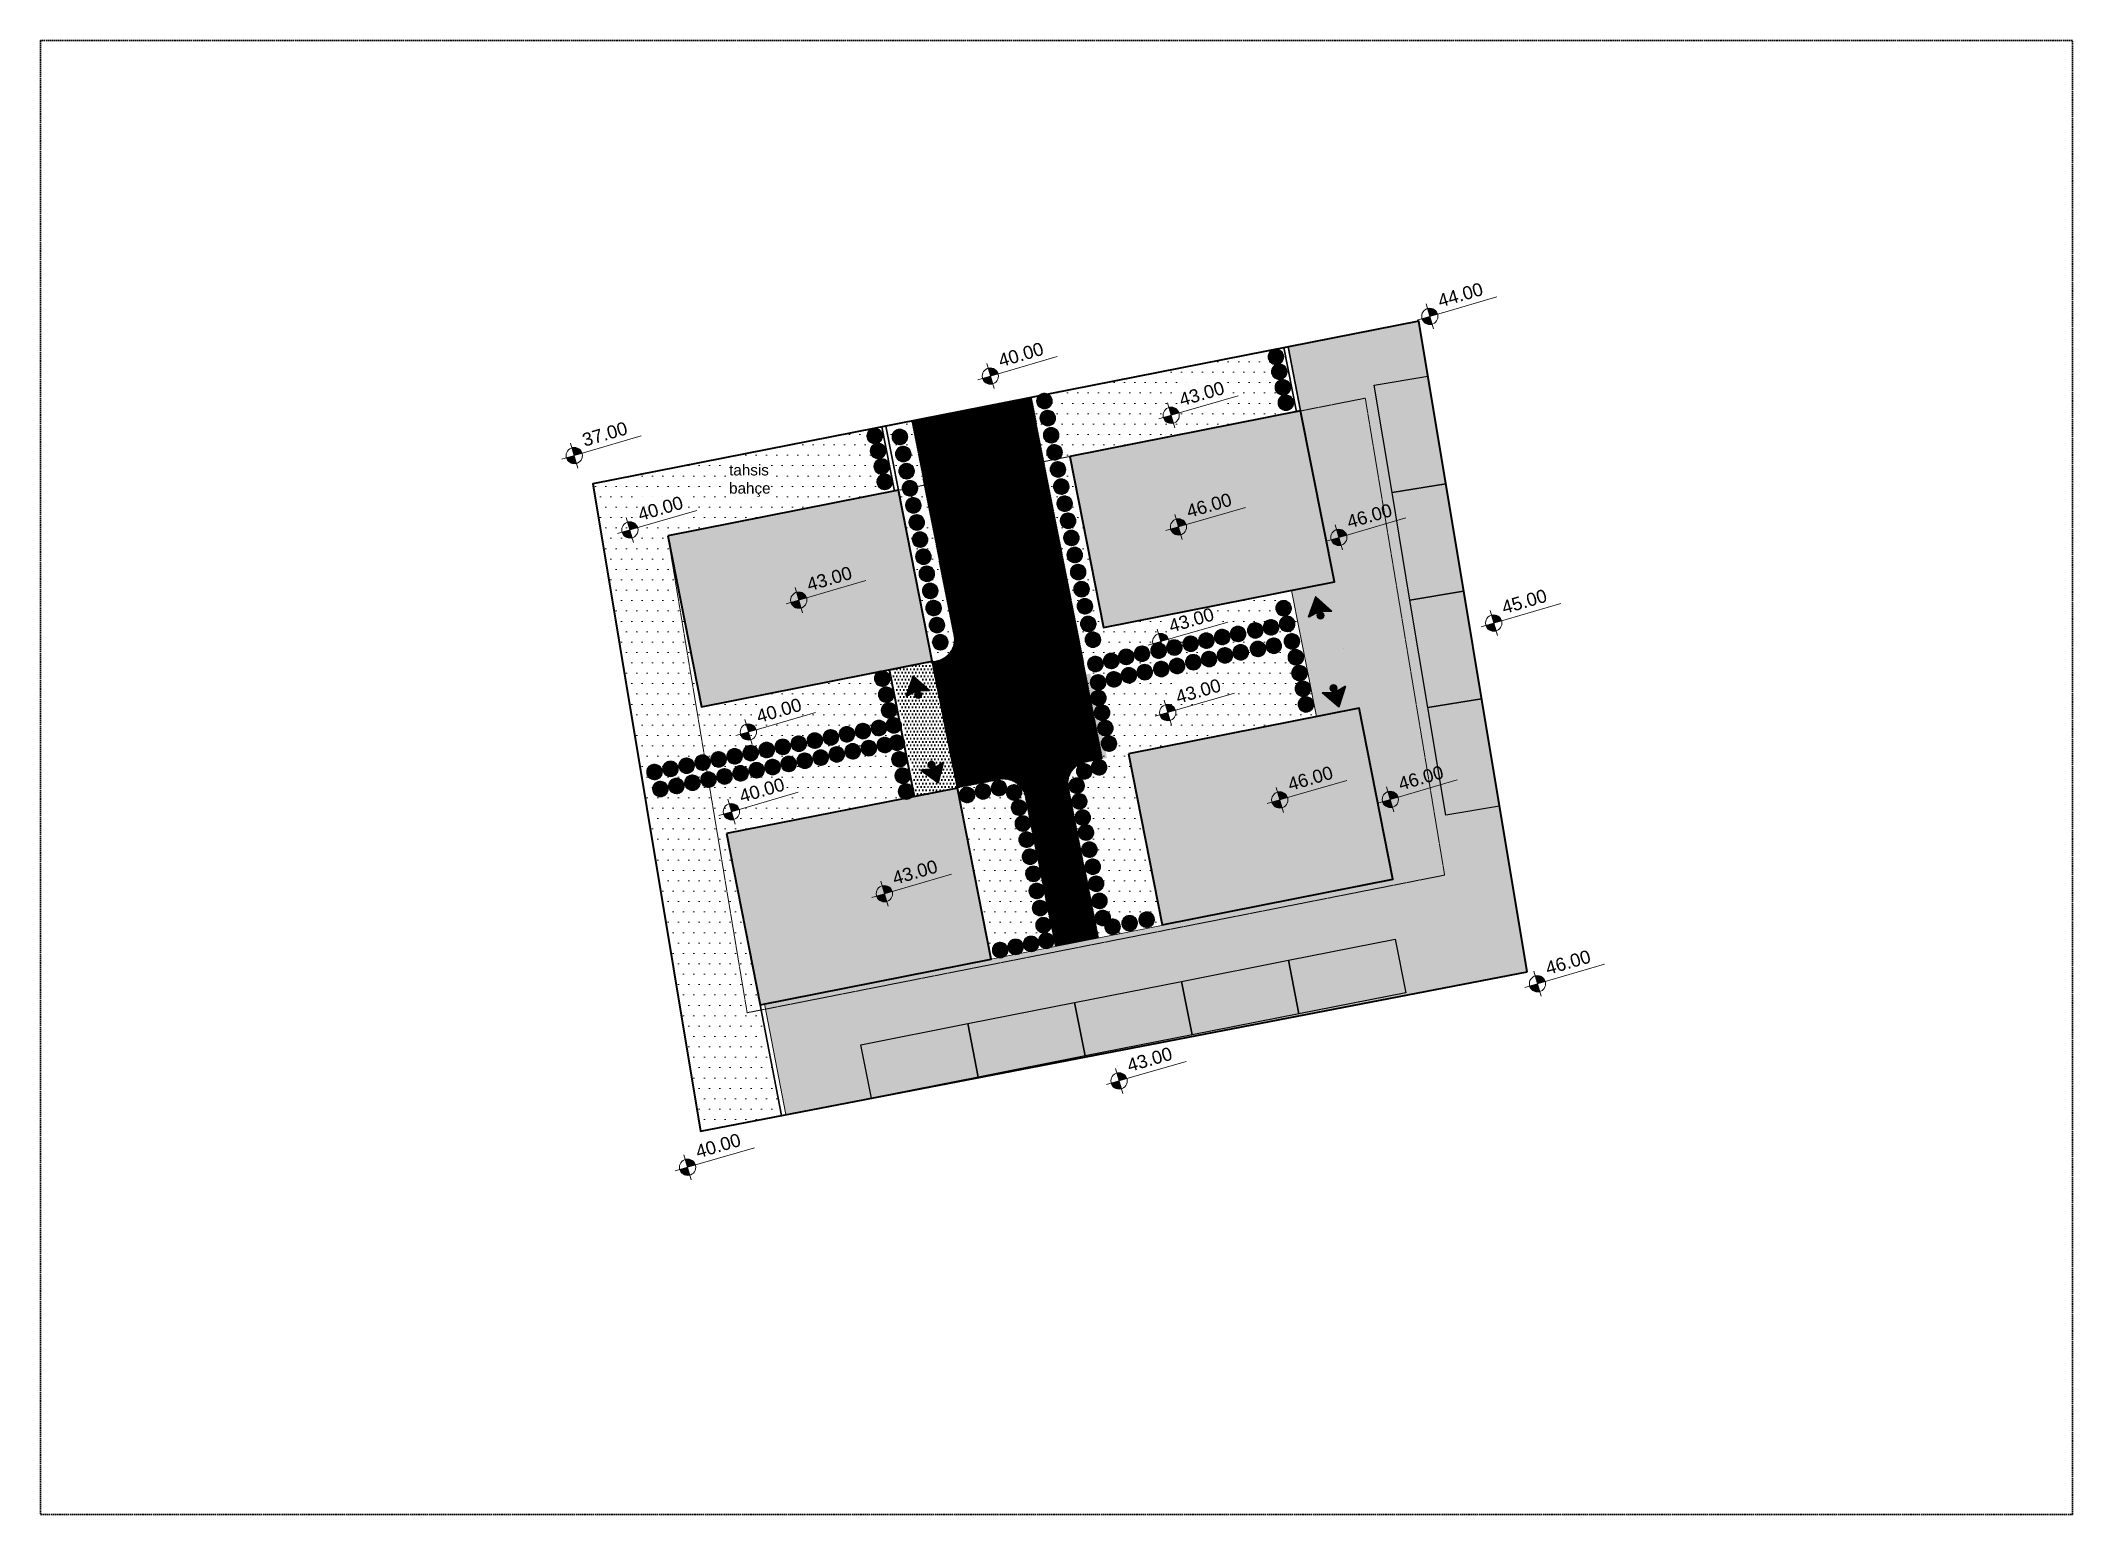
# Model space of a CAD drawing. Header units: millimetres. Extents: x 694231 to 734331, y 4486031 to 4541543.
# Drawn here: x 694231 to 703557, y 4512181 to 4518943 of the extents above; entities that cross this region are included whole.
import ezdxf
from ezdxf.enums import TextEntityAlignment as Align

# ---------------------------------------------------------------- set-up
doc = ezdxf.new("R2010")
doc.units = ezdxf.units.MM
for name, pattern in [('022_ATASEHIR MODERN_ABL_TASIYICI_110-120$0$HIDDEN', [9.524999999999999, 6.349999999999999, -3.174999999999999]), ('AI-Linetype-22', [3.200400042263594, 1.600200021131797, -1.600200021131797]), ('HIDDEN', [0.375, 0.25, -0.125])]:
    doc.linetypes.add(name, pattern=pattern)
for name, color, linetype, lineweight in [('_P10_İ_GirişBina', 250, 'Continuous', 15), ('_P3_S_Duvar_Ç', 7, 'Continuous', 30), ('_P6_BT_Yesil_T', 87, 'Continuous', 5), ('A-merdiven betonarme', 41, 'HIDDEN', 9), ('BS_09_AĞAÇ', 3, 'Continuous', 0), ('DBM_w_sld', 111, 'Continuous', 20), ('DERE_TARAMA', 152, 'Continuous', 0), ('VAZİYET PLANI KOT SEMBOL BS(M)', 2, 'Continuous', 18), ('VAZİYET PLANI KOT YAZI BS(M)', 1, 'Continuous', 18)]:
    doc.layers.add(name, color=color, linetype=linetype, lineweight=lineweight)
doc.layers.add('_P2_D_5_T', color=7, linetype='Continuous', lineweight=20, true_color=0x51565c)
doc.layers.add('_P3_S_Duvar_T', color=7, linetype='Continuous', lineweight=20, true_color=0x817f68)
doc.styles.add('LYO_LJD', font='times.ttf')
doc.styles.add('on02.0mm-Arial', font='arial.ttf', dxfattribs={"height": 2})
doc.styles.get("Standard").update_dxf_attribs({"font": 'arial.ttf'})
pattern_1 = [(0, (0, 0), (23.8125, 47.625), [0, -47.625])]

msp = doc.modelspace()

# ---------------------------------------------------------------- texts
at = {"insert": (697391.2667537383, 4516998.176689706), "char_height": 50, "attachment_point": 1}
msp.add_mtext_dynamic_manual_height_columns('tahsis \\Pbahçe', width=3427.522124073585, gutter_width=468.75, heights=[0], dxfattribs=at)

# ---------------------------------------------------------------- blocks, each defined once
blk = doc.blocks.new('*U2')
at = {"layer": 'VAZİYET PLANI KOT SEMBOL BS(M)', "extrusion": (-3.9423321e-09, -3.15733066e-08, 0.9999999999999996)}
h = blk.add_hatch(color=5, dxfattribs=at)
h.dxf.hatch_style = 1
h.paths.add_polyline_path([(0, 7.750000000058208), (0, 5.82077e-11), (7.75, 5.82077e-11, 0.4142135623730951)])
h.paths.add_polyline_path([(0, 5.82077e-11), (-7.75, 5.82077e-11, 0.4142135623730951), (0, -7.749999999941792)])
at = {"layer": 'VAZİYET PLANI KOT SEMBOL BS(M)', "color": 5, "extrusion": (-3.9423321e-09, -3.15733066e-08, 0.9999999999999996)}
blk.add_line((12.41137651004828, 0, 4.892976799999999e-08), (66.38934528576219, 0, 2.526713547e-07), dxfattribs=at)
for points in [[(-12.39999999990686, 0), (12.39999999990686, 0)], [(1.5e-15, 12.40000000002329), (-1.5e-15, -12.40000000002329)]]:
    blk.add_lwpolyline(points, dxfattribs=at)
blk.add_circle((0, 0), 7.75, dxfattribs=at)
at = {"layer": 'VAZİYET PLANI KOT YAZI BS(M)', "extrusion": (-3.9423321e-09, -3.15733066e-08, 0.9999999999999996), "style": 'on02.0mm-Arial'}
for tag, p in [('BDK', (11.81561435107141, 1.549999999930149)), ('TZK', (11.81561435107141, -18.36950898368378))]:
    blk.add_attdef(tag, text='', height=12.5, dxfattribs=at).set_placement(p, align=Align.BOTTOM_LEFT)
blk = doc.blocks.new('ereff')
at = {"true_color": 0xc7c8ca}
h = blk.add_hatch(color=9, dxfattribs=at)
h.dxf.hatch_style = 1
h.paths.add_polyline_path([(-1458.075450703181, -4329.932432750705), (-1208.075450703181, -4329.932432750705), (-1208.075450703182, -4829.932432750706), (-1458.075450703182, -4829.932432750706)])
at = {"color": 30, "true_color": 0xf8991e}
blk.add_lwpolyline([(-1458.075450703181, -4329.932432750705), (-1208.075450703181, -4329.932432750705), (-1208.075450703182, -4829.932432750706), (-1458.075450703182, -4829.932432750706), (-1458.075450703181, -4329.932432750705)], dxfattribs=at)
blk = doc.blocks.new('QuercusRubra')
at = {"layer": 'BS_09_AĞAÇ', "ltscale": 0.1, "true_color": 0x64815a}
h = blk.add_hatch(dxfattribs=at)
h.set_pattern_fill('ANSI31', color=77, scale=0.03099179478678725, angle=322.6119407970443)
h.set_pattern_definition([(7.611940797044348, (-1785412.387191892, -1842232.422547961), (-0.01303421625483158, 0.0975318525524056), [])])
edge = h.paths.add_edge_path()
edge.add_arc((0, 0), 2, 322.6119407970443, 682.6119407970443)
at = {"layer": 'BS_09_AĞAÇ', "color": 36}
for points in [[(-0.6661454259883612, 0.04815174685791135, 0.0833811570830294, 0.0500286942498176, 0), (-1.180842530215159, -0.3547849848400801, 0.0500286942498176, 0, 0), (-1.407105030491948, -0.3436572316568345, 0, 0, 0), (-1.746498780790716, -0.1062651574611664, 0, 0, 0), (-1.983888945076615, 0.144109295681119, 0, 0, 0)], [(0, 0, 0.1667623141660588, 0.0833811570830294, 0), (-0.6661454259883612, 0.04815174685791135, 0.0833811570830294, 0.0500286942498176, 0), (-0.5479003149084747, 0.4723747337702662, 0.0500286942498176, 0.0333524628332118, 0), (-0.7039351004641503, 0.7844468166586012, 0.0333524628332118, 0.0333524628332118, 0), (-0.6661454257555306, 1.029472162481397, 0.0500286942498176, 0, 0), (-0.6734595564194024, 1.3951816346962, 0, 0, 0), (-0.927016083849594, 1.766986263683066, 0, 0, 0)], [(0, 0, 0.1667623141660588, 0.0833811570830294, 0), (0.26396818109788, 0.2931770929135382, 0.0833811570830294, 0.0833811570830294, 0), (0.3529567699879408, 0.5394214703701437, 0.0833811570830294, 0.0500286942498176, 0), (0.6138274278491735, 0.9039119109511375, 0.0500286942498176, 0, 0), (0.3980605753604323, 1.402495824033394, 0, 0, 0), (0.1298757868353277, 1.796243021730334, 0, 0, 0), (0.0994002427905798, 1.960812284145504, 0, 0, 0)], [(0, 0, 0.1667623141660588, 0.0833811570830294, 0), (0.3078529646154493, -0.4809079552069306, 0.0833811570830294, 0.0833811570830294, 0), (0.2566540508996695, -0.8527125851251185, 0.0833811570830294, 0.0500286942498176, 0), (0.3602709004189819, -1.247678814688697, 0.0500286942498176, 0, 0), (0.9856290663592517, -1.389086477225646, 0, 0, 0), (1.647557884920388, -1.187946267426014, 0, 0, 0)], [(0.2785964426584542, 0.2931770931463689, 0.0833811570830294, 0.0500286942498176, 0), (1.02219971944578, 0.3151196611579508, 0.0500286942498176, 0, 0), (1.551255165599287, 0.5540498495101929, 0, 0, 0), (1.788964409613982, 0.8063893851358443, 0, 0, 0)]]:
    blk.add_lwpolyline(points, format="xyseb", dxfattribs=at)
at = {"layer": 'BS_09_AĞAÇ', "color": 116}
for points in [[(-1.485328052192926, 1.007529594236985), (-1.775455232476816, 0.9112261002883315)], [(-1.499956313055009, 1.014843783574179), (-1.686466643353924, 1.059947952162474)], [(-1.425595985725522, 1.186727235326543), (-1.655991099542007, 1.112366309855133)], [(-1.046480216784403, 1.029472162714228), (-1.567002510419115, 1.246459782589227)], [(-1.217143263667822, 1.089204709744081), (-1.492642182856798, 1.01484378403984)], [(-1.321979135507718, 1.148937257006764), (-1.432910116389394, 1.409810012904927)], [(-1.373178049689159, 1.297659108880907), (-1.336607396835461, 1.506113507552072)], [(-1.0830508696381, 1.409810013370588), (-1.12084054434672, 1.647521170089021)], [(-0.6734595564194024, 1.417124202474952), (-0.6222606422379613, 1.91570811602287)], [(0.129875787300989, 1.788928831927478), (0.3005388344172388, 1.937650684267282)], [(0.4053747057914734, 1.402495823567733), (0.6808736249804497, 1.886451358208433)], [(0.5687236227095127, 1.692625338211656), (0.5089915557764471, 1.937650684267282)], [(0.5236198171041906, 1.61095022293739), (0.9478393914178014, 1.759672074578702)], [(0.97831493569538, 1.119680498959497), (1.172139396425337, 1.654835358960554)], [(1.074617655016482, 1.402495823567733), (1.06730352435261, 1.707253716653213)], [(1.089245916111395, 1.402495823800564), (1.36474483506754, 1.476856749504805)], [(1.201395918847993, 1.223298182943836), (1.752393756760284, 1.00021540466696)], [(1.453733424190432, 1.112366309622303), (1.551255165366456, 1.275716540403664)], [(1.551255165599287, 0.5540498495101929), (1.944999195635319, 0.487003113143146)], [(1.65487201558426, 0.1737119990866631), (2.004731262102723, -0.1383600840345025)], [(1.73654647404328, 0.5162598704919219), (1.886486151022837, 0.7027717011515051)], [(1.81943995389156, 0.2407587352208793), (2.004731262568384, 0.1517694303765893)], [(1.848696476081386, 0.01767595787532628), (2.012045392766595, 0.08472269400954247)], [(-1.813264764845371, -0.07102727144956589), (-1.995016609318554, -0.1730316781904548)], [(-1.564746936550364, -0.2527805780991912), (-1.983888945309445, -0.3436572314240038)], [(-1.567002510884777, -0.9563302688766271), (-1.612106315791607, -0.6150014286395162), (-1.961965562775731, -0.4809079552069306)], [(-1.775455232476816, -0.5625830707140267), (-1.909547626506537, -0.615001428173855)], [(-1.723037296906114, -0.8673409642651677), (-1.804711754666641, -0.8819693431723863)], [(-1.463385660434142, -1.05385279445909), (-1.67061936063692, -1.135527909733355)], [(-1.28284611646086, -0.9315735402051359), (-1.440488022286445, -1.170820239465684), (-1.564746936317533, -1.21533125336282)], [(-1.231771524995565, -1.343982308637351), (-1.499956313753501, -1.351296498207375)], [(-1.180572610814124, -1.224517214577645), (-1.306131852790713, -1.521960918558761)], [(-1.282846116228029, -0.9556836723349988), (-1.078838943969458, -1.397084560012445), (-1.112221935763955, -1.678987648105249)], [(-1.254932938609272, -1.418343234574422), (-1.180572610814124, -1.648740201722831)], [(-0.2346117212437093, -1.373239066684619), (-0.5027965093031526, -1.612169254571199), (-1.030632933601737, -1.723101127892733)], [(-0.7782954282592982, -1.670682769967243), (-0.7636671669315547, -1.835252032149583)], [(-0.4808541175443679, -1.775519485818222), (-0.6076323811430484, -1.887670389842242)], [(-0.5027965093031526, -1.612169254571199), (-0.466225856449455, -1.962031316244975)], [(-0.1675655236467719, -1.634111823048443), (-0.3540758539456874, -1.95349809480831)], [(-0.2419258519075811, -1.768205296248198), (-0.1005193267483264, -1.983973884023726)], [(-0.1005193267483264, -1.730415316997096), (0.07014372060075402, -1.969345505116507)], [(0.3602709006518126, -1.701158559415489), (0.2334926370531321, -1.998602262930945)], [(0.3675850313156843, -1.581693465122953), (0.6065132971853018, -1.909612958319485)], [(0.680873625446111, -1.336668119532987), (1.05998939438723, -1.715786938555539)], [(0.8442225414328277, -1.500018349848688), (0.8064328669570386, -1.849880411522463)], [(0.9929431965574622, -1.380553256254643), (1.268442115979269, -1.581693465588614)], [(1.320860051782802, -1.291563951410353), (1.417162770871073, -1.403714856132865)]]:
    blk.add_lwpolyline(points, dxfattribs=at)
for points in [[(-0.7039351004641503, 0.7844468166586012, 0.0500286942498176, 0, 0), (-1.039166086120531, 1.045319573255256, 0, 0, 0), (-1.090365000301972, 1.39518163446337, 0, 0, 0), (-1.20982913300395, 1.61095022293739, 0, 0, 0)], [(0.6211415582802147, 0.9112260998226702, 0.0500286942498176, 0, 0), (1.000257327686995, 0.9709586470853537, 0, 0, 0), (0.97831493569538, 1.112366309622303, 0, 0, 0), (1.43910516332835, 1.387867445126176, 0, 0, 0)], [(1.030732871498913, 0.3078054718207568, 0.0500286942498176, 0, 0), (1.647557884920388, 0.1663978095166385, 0, 0, 0), (1.975474739912897, 0.374852207954973, 0, 0, 0)], [(0.2566540504340082, -0.8673409642651677, 0.0833811570830294, 0.0500286942498176, 0), (-0.2419258514419198, -1.365924877114594, 0.0500286942498176, 0, 0), (-1.187886741710827, -1.224517215043306, 0, 0, 0), (-1.879072082461789, -0.7564090907108039, 0, 0, 0)], [(-1.180842530215159, -0.3436572316568345, 0.0500286942498176, 0.0500286942498176, 0), (-1.269863841822371, -0.6830537123605609, 0.0500286942498176, 0, 0), (-1.28284611646086, -0.9315735402051359, 0, 0, 0), (-1.724243453238159, -1.033577947178856, 0, 0, 0)], [(-0.2346117212437093, -1.373239066684619, 0.0500286942498176, 0, 0), (-0.1163666096981615, -1.73772950633429, 0, 0, 0), (-0.2419258516747504, -1.962031316244975, 0, 0, 0)], [(0.3529567702207714, -1.254993004025891, 0.0500286942498176, 0, 0), (0.3748991617467254, -1.983973884023726, 0, 0, 0)]]:
    blk.add_lwpolyline(points, format="xyseb", dxfattribs=at)
at = {"layer": 'BS_09_AĞAÇ'}
blk.add_circle((0, 0), 2, dxfattribs=at)
blk = doc.blocks.new('G_BINA')
at = {"layer": '_P10_İ_GirişBina'}
h = blk.add_hatch(color=31, dxfattribs=at)
h.dxf.hatch_style = 1
h.paths.add_polyline_path([(-0.3925022342750708, -0.09812555856910876), (-1.364242052659392e-12, 0.4877609481178524), (0.3925022342746161, -0.09812555856922245), (0, 0)])
h = blk.add_hatch(color=31, dxfattribs=at)
h.dxf.hatch_style = 1
edge = h.paths.add_edge_path()
edge.add_arc((0, -0.1438272283589868), 0.1090100077421994, 0, 360)
at = {"layer": '_P10_İ_GirişBina', "lineweight": 30}
blk.add_lwpolyline([(-0.3925022342750708, -0.09812555856910876), (-4.670255293603987e-10, 0.4877609481469563), (0.3925022342746161, -0.09812555856922245), (0, 0)], close=True, dxfattribs=at)
blk.add_circle((0, -0.1438272283589868), 0.1090100077421994, dxfattribs=at)
at = {"layer": '_P10_İ_GirişBina', "insert": (0.002576304905248072, 0.3546858615176234), "char_height": 0.34, "width": 1.584001331259151, "attachment_point": 2, "style": 'LYO_LJD'}
blk.add_mtext('{\\fArial Narrow|b0|i0|c162|p34;G}', dxfattribs=at)

# ---------------------------------------------------------------- hatches: boundary and pattern name
at = {"lineweight": 80, "true_color": 0x904637}
h = msp.add_hatch(color=17, dxfattribs=at)
h.dxf.hatch_style = 1
h.paths.add_polyline_path([(697379.2676276683, 4515304.494211042), (697534.0293983987, 4514519.606451984), (698593.6278731271, 4514728.534842469), (698438.8661023967, 4515513.422601528)])
h.paths.add_polyline_path([(697109.7307677446, 4516671.473801483), (697264.492538475, 4515886.586042425), (698324.0910132042, 4516095.51443291), (698169.3292424738, 4516880.402191969)])
h.paths.add_polyline_path([(698955.1397226463, 4517035.345902029), (699109.9014933767, 4516250.458142971), (700169.4999681062, 4516459.386533456), (700014.7381973758, 4517244.274292515)])
h.paths.add_polyline_path([(699224.1333106792, 4515671.121562154), (699378.8950814096, 4514886.233803095), (700438.4935561391, 4515095.162193581), (700283.7317854087, 4515880.049952639)])
at = {"layer": '_P2_D_5_T', "lineweight": 0, "true_color": 0x745e3d}
h = msp.add_hatch(dxfattribs=at)
h.set_pattern_fill('ANSI31', color=37, scale=0.005, angle=28)
h.set_pattern_definition([(125, (0, 0), (-2.600807740617549, -1.821105185414571), [])])
edge = h.paths.add_edge_path()
edge.add_line((698778.9095342106, 4517306.373576404), (698229.4881028731, 4517198.040336891))
edge.add_line((698229.4881028731, 4517198.040336891), (698424.8293463589, 4516197.585416709))
edge.add_arc((698321.0422628771, 4516199.200090227), 103.7996429099067, 271.0052151637431, 359.10868952205425, ccw=False)
edge.add_line((698322.8632630148, 4516095.416421825), (698438.5985281594, 4515514.77962751))
edge.add_line((698438.5985281594, 4515514.77962751), (698555.012564484, 4515536.822384057))
edge.add_line((698555.012564484, 4515536.822384057), (698631.6832071133, 4515552.269056556))
edge.add_arc((698651.433164167, 4515454.238759219), 99.99999999811395, 11.390778672810484, 101.39077867483797, ccw=False)
edge.add_line((698749.4634615047, 4515473.988716269), (698887.6115556407, 4514788.280959561))
edge.add_line((698887.6115556407, 4514788.280959561), (699087.610358659, 4514827.737411626))
edge.add_line((699087.610358659, 4514827.737411626), (698949.714157275, 4515514.396123006))
edge.add_arc((699047.7566952554, 4515534.08522523), 100.0000000001055, 101.39077876189151, 191.355213066733, ccw=False)
edge.add_line((699028.0067380524, 4515632.115522539), (699105.9387860982, 4515647.816327729))
edge.add_line((699105.9387860982, 4515647.816327729), (698778.9095342106, 4517306.373576404))
at = {"layer": '_P3_S_Duvar_T', "lineweight": 40}
h = msp.add_hatch(color=256, dxfattribs=at)
h.dxf.hatch_style = 1
h.paths.add_polyline_path([(699029.4776562726, 4516035.59558717), (699049.0998523044, 4516039.46462102), (699125.560980243, 4515651.685371148), (699105.9387860983, 4515647.816327729)])
at = {"layer": '_P6_BT_Yesil_T'}
h = msp.add_hatch(dxfattribs=at)
h.set_pattern_fill('DOTS', color=256, scale=30)
h.set_pattern_definition(pattern_1)
h.paths.add_polyline_path([(700011.0487156536, 4516229.138770248), (699973.2780283415, 4516420.696090775), (699109.9014933767, 4516250.458142971), (698955.1397226464, 4517035.345902029), (699995.1160033986, 4517240.405248247), (699937.0803393748, 4517534.738157894), (698778.9095342071, 4517306.373576403), (699029.4776562704, 4516035.59558717)])
h = msp.add_hatch(dxfattribs=at)
h.set_pattern_fill('DOTS', color=256, scale=30)
h.set_pattern_definition(pattern_1)
h.paths.add_polyline_path([(698111.2935784503, 4517174.735101615), (698169.3292424749, 4516880.402191969), (698287.2047408196, 4516903.50052056), (698229.488102873, 4517198.040336891)])
h = msp.add_hatch(dxfattribs=at)
h.set_pattern_fill('DOTS', color=256, scale=30)
h.set_pattern_definition(pattern_1)
h.paths.add_polyline_path([(697264.492538475, 4515886.586042425), (697109.7307677452, 4516671.473801483), (698149.7070484972, 4516876.533147701), (698091.6713844732, 4517170.866057348), (696765.985388664, 4516909.471342275), (696995.1886021101, 4515532.555284094), (698185.2215104757, 4515765.956125594), (698127.8690734402, 4516056.823990228)])
h = msp.add_hatch(dxfattribs=at)
h.set_pattern_fill('DOTS', color=256, scale=30)
h.set_pattern_definition(pattern_1)
edge = h.paths.add_edge_path()
edge.add_line((698169.329242474, 4516880.402191969), (698287.1775725686, 4516903.639165705))
edge.add_line((698287.1775725686, 4516903.639165705), (698424.8293463589, 4516197.585416709))
edge.add_arc((698321.193345798, 4516199.121302192), 103.6473808472039, 271.60202535703854, 359.15093872946414, ccw=False)
edge.add_line((698324.091012937, 4516095.514434265), (698169.329242474, 4516880.402191969))
h = msp.add_hatch(dxfattribs=at)
h.set_pattern_fill('DOTS', color=256, scale=30)
h.set_pattern_definition(pattern_1)
h.paths.add_polyline_path([(700087.5593171743, 4515841.108610824), (700011.0487156534, 4516229.138770249), (699029.4776562726, 4516035.59558717), (699106.8177761807, 4515647.728989648)])
h = msp.add_hatch(dxfattribs=at)
h.set_pattern_fill('DOTS', color=256, scale=30)
h.set_pattern_definition(pattern_1)
h.paths.add_polyline_path([(697631.9266806038, 4514011.568825653), (697379.2676276683, 4515304.494211042), (698242.3490186355, 4515476.229007286), (698242.1008907487, 4515477.48740941), (698184.9849820941, 4515767.15569982), (696995.1886021101, 4515532.555284094), (697260.2797891572, 4513940.045707813)])
h = msp.add_hatch(dxfattribs=at)
h.set_pattern_fill('DOTS', color=256, scale=30)
h.set_pattern_definition(pattern_1)
h.paths.add_polyline_path([(697631.9266806038, 4514011.568825653), (697379.2676276683, 4515304.494211042), (698242.6441626383, 4515474.732158846), (698184.9849820941, 4515767.15569982), (696995.1886021101, 4515532.555284094), (697260.2797891572, 4513940.045707813)])
h = msp.add_hatch(dxfattribs=at)
h.set_pattern_fill('DOTS', color=256, scale=30)
h.set_pattern_definition(pattern_1)
edge = h.paths.add_edge_path()
edge.add_line((699224.1333106798, 4515671.121562154), (699028.0067380524, 4515632.115522539))
edge.add_arc((699047.122524515, 4515534.506998227), 99.46274332886955, 101.0806423093441, 191.6653494980147)
edge.add_line((698949.7141572676, 4515514.396123042), (699087.610358659, 4514827.737411626))
edge.add_line((699087.610358659, 4514827.737411626), (699378.8950814096, 4514886.233803095))
edge.add_line((699378.8950814096, 4514886.233803095), (699224.1333106798, 4515671.121562154))
h = msp.add_hatch(dxfattribs=at)
h.set_pattern_fill('DOTS', color=256, scale=30)
h.set_pattern_definition(pattern_1)
edge = h.paths.add_edge_path()
edge.add_line((698631.6832071133, 4515552.269056556), (698438.8661023967, 4515513.422601528))
edge.add_line((698438.8661023967, 4515513.422601528), (698595.9321252821, 4514731.785584277))
edge.add_line((698595.9321252821, 4514731.785584277), (698887.6115556407, 4514788.280959561))
edge.add_line((698887.6115556407, 4514788.280959561), (698749.4634615047, 4515473.988716269))
edge.add_arc((698651.433164165, 4515454.238759216), 100.0000000004867, 11.3907786741559, 101.3907786734103)
at = {"layer": 'DBM_w_sld', "lineweight": 35, "true_color": 0x636466}
h = msp.add_hatch(dxfattribs=at)
h.set_pattern_fill('DOTS', color=251, scale=10)
h.set_pattern_definition([(0, (0, 0), (7.9375, 15.875), [0, -15.875])])
h.paths.add_polyline_path([(699956.702533351, 4517538.607202163), (700556.5044185906, 4517656.874305676), (701053.6830946296, 4514670.082842181), (697651.5662942531, 4514015.34845205), (697553.7730808227, 4514523.499450972), (700439.0368280293, 4515092.406943016), (700283.7317854088, 4515880.049952639), (700087.5098456499, 4515841.359509956), (699973.2780283418, 4516420.696090772), (700169.4999681065, 4516459.386533454), (700014.7381973759, 4517244.274292515)])
h = msp.add_hatch(dxfattribs=at)
h.set_pattern_fill('DOTS', color=251, scale=10)
h.set_pattern_definition([(0, (10.47805960779078, 2.617845484986901), (7.9375, 15.875), [0, -15.875])])
h.paths.add_polyline_path([(698253.1222222461, 4515477.350004331), (698138.3471330487, 4516059.441835709), (698334.5690728127, 4516098.132278391), (698449.3441620424, 4515516.040446824)])
at = {"layer": 'DERE_TARAMA'}
h = msp.add_hatch(color=133, dxfattribs=at)
h.dxf.hatch_style = 1
h.paths.add_polyline_path([(698758.4564223241, 4516996.564489681, 0.4142135623743564), (698582.2721354879, 4517114.713112492), (698484.1611656061, 4517095.367891151, 0.4142135623715844), (698366.0125427956, 4516919.183604315), (698491.7564815137, 4516281.462300083, 0.4142135623719954), (698667.9407683491, 4516163.313677271), (698766.0517382304, 4516182.658898612, 0.4142135623744441), (698884.2003610424, 4516358.843185447)])

# ---------------------------------------------------------------- linework, layer by layer
at = {"color": 1, "lineweight": 40}
msp.add_lwpolyline([(701053.6830946296, 4514670.082842181), (700556.5044185906, 4517656.874305676), (696765.985388664, 4516909.471342275), (697260.2797891572, 4513940.045707813)], close=True, dxfattribs=at)
at = {"color": 7, "lineweight": 30}
for points in [[(699956.702533351, 4517538.607202163), (699937.0803393748, 4517534.738157894), (699995.1160033987, 4517240.405248246), (700014.7381973757, 4517244.274292516), (699956.7025333511, 4517538.607202162)], [(698149.7070484973, 4516876.533147701), (698091.6713844736, 4517170.866057348)], [(698169.3292424736, 4516880.40219197), (698111.2935784499, 4517174.735101616)], [(698418.9487644176, 4515511.050405701), (698419.2439084209, 4515509.553557259)], [(698438.5985281594, 4515514.77962751), (698438.8661023974, 4515513.422601528)], [(697534.1506832883, 4514519.630366568), (697631.9266806038, 4514011.568825653)]]:
    msp.add_lwpolyline(points, dxfattribs=at)
at = {"lineweight": 35}
for points in [[(698955.1397226463, 4517035.345902029), (699109.9014933767, 4516250.458142971), (700169.4999681062, 4516459.386533456), (700014.7381973758, 4517244.274292515), (698955.1397226463, 4517035.345902029)], [(697109.7307677446, 4516671.473801483), (697264.492538475, 4515886.586042425), (698324.0910132042, 4516095.51443291), (698169.3292424738, 4516880.402191969), (697109.7307677446, 4516671.473801483)], [(699224.1333106792, 4515671.121562154), (699378.8950814096, 4514886.233803095), (700438.4935561391, 4515095.162193581), (700283.7317854087, 4515880.049952639), (699224.1333106792, 4515671.121562154)], [(697379.2676276683, 4515304.494211042), (697534.0293983987, 4514519.606451984), (698593.6278731271, 4514728.534842469), (698438.8661023967, 4515513.422601528), (697379.2676276683, 4515304.494211042)]]:
    msp.add_lwpolyline(points, dxfattribs=at)
at = {"layer": '_P3_S_Duvar_Ç', "color": 7, "lineweight": 5}
msp.add_lwpolyline([(699956.702533351, 4517538.607202163), (700556.5044185906, 4517656.874305676), (701053.6830946296, 4514670.082842181), (697651.5662942531, 4514015.34845205), (697553.7730808227, 4514523.499450972), (700439.0368280293, 4515092.406943016), (700283.7317854088, 4515880.049952639), (700087.5098456499, 4515841.359509956), (699973.2780283418, 4516420.696090772), (700169.4999681065, 4516459.386533454), (700014.7381973759, 4517244.274292515), (699956.702533351, 4517538.607202162)], close=True, dxfattribs=at)
at = {"layer": '_P6_BT_Yesil_T', "color": 2, "linetype": '022_ATASEHIR MODERN_ABL_TASIYICI_110-120$0$HIDDEN', "lineweight": 30}
msp.add_lwpolyline([(694231.090745999, 4512181.154333396), (703556.9730497622, 4512181.154333396), (703556.9730497622, 4518943.277202076), (694231.090745999, 4518943.277202076)], close=True, dxfattribs=at)
at = {"layer": '_P6_BT_Yesil_T', "color": 3, "lineweight": 30}
for points in [[(698169.3292424737, 4516880.40219197), (698111.29357845, 4517174.735101616)], [(700209.6209324154, 4516152.524874119), (700209.6209324154, 4516152.524874119)]]:
    msp.add_lwpolyline(points, dxfattribs=at)
at = {"layer": 'A-merdiven betonarme', "color": 4, "linetype": 'AI-Linetype-22'}
msp.add_lwpolyline([(700675.6185865307, 4515114.255633377), (697474.0704055862, 4514482.738790167), (697109.7307677446, 4516671.473801483), (700311.3230773419, 4517302.753993168)], close=True, dxfattribs=at)
at = {"layer": 'DBM_w_sld', "color": 251, "lineweight": 35, "true_color": 0x636466}
msp.add_lwpolyline([(698242.6441626383, 4515474.732158846), (698127.8690734409, 4516056.823990224), (698324.0910132049, 4516095.514432906), (698438.8661024346, 4515513.422601339), (698242.6441626383, 4515474.732158846), (698242.644162638, 4515474.732158848)], dxfattribs=at)
at = {"layer": 'DERE_TARAMA', "color": 7}
for points in [[(698884.2003610429, 4516358.843185445), (698884.2003610439, 4516358.843185445), (698758.4564223241, 4516996.564489681, 0.4142135623738206), (698582.272135488, 4517114.713112492), (698484.1611656074, 4517095.367891151, 0.4142135623740661), (698366.0125427956, 4516919.183604315), (698491.7564815145, 4516281.462300081)], [(698758.456422324, 4516996.564489682), (698758.4564223246, 4516996.564489682), (698884.2003610425, 4516358.843185447, -0.4142135623738206), (698766.0517382304, 4516182.658898612), (698667.9407683499, 4516163.313677271, -0.4142135623740661), (698491.7564815137, 4516281.462300083), (698366.0125427952, 4516919.183604317)]]:
    msp.add_lwpolyline(points, format="xyb", dxfattribs=at)

# ---------------------------------------------------------------- block references
at = {"lineweight": 80}
for p, rotation in [((701079.3717131334, 4521873.1098678), 9.450751615409933), ((701161.471606481, 4521379.89631617), 9.450751615409933), ((701243.5714998285, 4520886.682764539), 9.450751615409933), ((701325.6713931762, 4520393.469212908), 9.450751615409933), ((704979.2777070894, 4514227.523353468), 281.1585460905357), ((704488.7299928177, 4514130.761067308), 281.1585460905357), ((703998.1822785462, 4514033.998781149), 281.1585460905357), ((703507.6345642747, 4513937.236494989), 281.1585460905357), ((703017.0868500031, 4513840.47420883), 281.1585460905357)]:
    msp.add_blockref('ereff', p, dxfattribs=dict(at, rotation=rotation))
at = {"layer": '_P10_İ_GirişBina'}
for p, xscale, yscale, zscale, rotation in [((700100.9321389182, 4516325.534116667), 139.999999941017, 139.999999941017, 139.999999941017, 14.34226032481119), ((698253.6881466102, 4515961.201463502), 139.999999941017, 139.999999941017, 139.999999941017, 14.34226032481119), ((700171.3184619503, 4515952.282935863), 139.9999999410171, 139.9999999410171, 139.9999999410171, 196.0503579891551), ((698327.4235234767, 4515601.878553405), 139.999999941017, 139.999999941017, 139.999999941017, 199.4566793872575)]:
    msp.add_blockref('G_BINA', p, dxfattribs=dict(at, xscale=xscale, yscale=yscale, zscale=zscale, rotation=rotation))
at = {"layer": 'BS_09_AĞAÇ', "xscale": 17.92589165543927, "yscale": 17.92589165543927, "zscale": 17.92589165543927}
for p, rotation in [((699901.068198608, 4517492.442814769), 37.3880592029556), ((699916.5713849139, 4517423.832566306), 37.3880592029556), ((699933.0246841202, 4517352.342344785), 37.3880592029556), ((698838.5948640748, 4517289.671441332, 1.03195290339436e-05), 37.3880592029556), ((699946.6164705823, 4517281.924359387), 37.3880592029556), ((698059.7148989612, 4517129.370395938), 37.3880592029556), ((698854.0768309534, 4517211.183807264, 1.03195290339436e-05), 37.3880592029556), ((698869.558797832, 4517132.696173196, 1.03195290339436e-05), 37.3880592029556), ((698075.2180852671, 4517060.760147475), 37.3880592029556), ((698175.0182694679, 4517124.866636625), 37.38805920295559), ((698190.5002363464, 4517046.379002558), 37.38805920295559), ((698885.0407647105, 4517054.208539128, 1.03195290339436e-05), 37.3880592029556), ((698091.6713844734, 4516989.269925954), 37.3880592029556), ((698205.982203225, 4516967.89136849), 37.38805920295559), ((698900.522731589, 4516975.72090506, 1.03195290339436e-05), 37.3880592029556), ((698105.2631709356, 4516918.851940555), 37.3880592029556), ((698221.4641701035, 4516889.403734422), 37.38805920295559), ((698916.0046984677, 4516897.233270993, 1.03195290339436e-05), 37.3880592029556), ((698236.9461369821, 4516810.916100354), 37.38805920295559), ((698931.4866653462, 4516818.745636924, 1.03195290339436e-05), 37.3880592029556), ((698252.4281038607, 4516732.428466287), 37.38805920295559), ((698946.9686322247, 4516740.258002857, 1.03195290339436e-05), 37.3880592029556), ((698962.4505991032, 4516661.770368788, 1.03195290339436e-05), 37.3880592029556), ((698267.9100707392, 4516653.940832218), 37.38805920295559), ((698283.3920376177, 4516575.453198151), 37.38805920295559), ((698977.9325659819, 4516583.282734721, 1.03195290339436e-05), 37.3880592029556), ((698298.8740044963, 4516496.965564082), 37.38805920295559), ((698993.4145328604, 4516504.795100653, 1.03195290339436e-05), 37.3880592029556), ((698314.3559713749, 4516418.477930015), 37.38805920295559), ((699008.8964997389, 4516426.307466585, 1.03195290339436e-05), 37.3880592029556), ((698329.8379382534, 4516339.990295947), 37.38805920295559), ((699024.3784666175, 4516347.819832517, 1.03195290339436e-05), 37.3880592029556), ((699936.5846886848, 4516339.027365911), 37.3880592029556), ((698345.3199051319, 4516261.502661879), 37.38805920295559), ((699039.69073642, 4516267.134421584, 1.03195290339436e-05), 37.3880592029556), ((699061.0579988472, 4516194.599996153, -6.19261705657459e-06), 37.3880592029556), ((699654.7256750927, 4516206.868641681), 37.3880592029556), ((699727.2275654377, 4516221.164342947), 37.3880592029556), ((699806.2348413294, 4516236.936989668), 37.3880592029556), ((699878.7367316744, 4516251.232690934), 37.3880592029556), ((699952.8751661238, 4516267.170251545), 37.3880592029556), ((698360.8018720106, 4516183.015027811), 37.38805920295559), ((699214.0083355677, 4516115.869925742), 37.3880592029556), ((699286.5102259127, 4516130.165627008), 37.3880592029556), ((699362.5678737509, 4516144.349643429), 37.3880592029556), ((699435.0697640959, 4516158.645344695), 37.3880592029556), ((699509.614127274, 4516175.931299343), 37.3880592029556), ((699582.116017619, 4516190.227000609), 37.3880592029556), ((699594.5766716866, 4516105.679853098), 37.3880592029556), ((699667.1863291602, 4516122.32149417), 37.3880592029556), ((699739.6882195052, 4516136.617195437), 37.3880592029556), ((699818.695495397, 4516152.389842157), 37.3880592029556), ((699891.197385742, 4516166.685543424), 37.3880592029556), ((699974.5068360444, 4516186.853162725), 37.3880592029556), ((699992.5155620154, 4516113.766164082), 37.3880592029556), ((698094.2136273739, 4516016.122851642), 37.3880592029556), ((699072.6918119587, 4516082.91803153), 37.3880592029556), ((699145.1937023037, 4516097.213732797), 37.3880592029556), ((699157.6543563713, 4516012.666585286), 37.3880592029556), ((699226.4689896352, 4516031.322778231), 37.3880592029556), ((699298.9708799802, 4516045.618479498), 37.3880592029556), ((699375.0285278185, 4516059.802495918), 37.3880592029556), ((699447.5304181635, 4516074.098197185), 37.3880592029556), ((699522.0747813416, 4516091.384151832), 37.3880592029556), ((700009.3989022422, 4516041.110232375), 37.3880592029556), ((698112.5502316878, 4515942.328937528), 37.3880592029556), ((699085.1524660263, 4515998.37088402), 37.3880592029556), ((699086.2534664125, 4515927.257655436), 37.3880592029556), ((700025.1274849552, 4515969.252975081), 37.3880592029556), ((698125.6972912446, 4515869.975295797), 37.3880592029556), ((699103.0036759003, 4515859.631171467), 37.3880592029556), ((700038.69724259, 4515897.491764532), 37.3880592029556), ((697784.6886572063, 4515731.761885975), 37.3880592029556), ((697858.2864753633, 4515746.196606703), 37.3880592029556), ((697931.8842935204, 4515760.631327432), 37.3880592029556), ((698005.4821116774, 4515775.066048161), 37.3880592029556), ((698079.0799298345, 4515789.50076889), 37.3880592029556), ((698146.9802631725, 4515801.307496337), 37.3880592029556), ((699118.413638763, 4515788.656772415), 37.3880592029556), ((697343.1017482638, 4515645.153561601), 37.3880592029556), ((697416.6995664209, 4515659.58828233), 37.3880592029556), ((697490.2973845779, 4515674.023003059), 37.3880592029556), ((697563.895202735, 4515688.457723788), 37.3880592029556), ((697637.4930208921, 4515702.892444517), 37.3880592029556), ((697711.0908390492, 4515717.327165245), 37.3880592029556), ((697738.1597982197, 4515639.178274503), 37.3880592029556), ((697811.7576163767, 4515653.612995232), 37.3880592029556), ((697885.3554345338, 4515668.047715961), 37.3880592029556), ((697958.9532526908, 4515682.48243669), 37.3880592029556), ((698032.5510708479, 4515696.917157419), 37.3880592029556), ((698106.148889005, 4515711.351878148), 37.3880592029556), ((698161.5777134907, 4515721.814808738), 37.3880592029556), ((698173.134411827, 4515645.536648851), 37.3880592029556), ((699134.7347650054, 4515717.977802859), 37.3880592029556), ((697048.7104756356, 4515587.414678685), 37.3880592029556), ((697122.3082937927, 4515601.849399414), 37.3880592029556), ((697195.9061119497, 4515616.284120143), 37.3880592029556), ((697269.5039301068, 4515630.718840872), 37.3880592029556), ((697296.5728892772, 4515552.56995013), 37.3880592029556), ((697370.1707074343, 4515567.004670859), 37.3880592029556), ((697443.7685255914, 4515581.439391588), 37.3880592029556), ((697517.3663437484, 4515595.874112316), 37.3880592029556), ((697590.9641619055, 4515610.308833046), 37.3880592029556), ((697664.5619800626, 4515624.743553774), 37.3880592029556), ((698188.021110226, 4515570.275306282), 37.3880592029556), ((699021.2815153842, 4515590.337539881), 37.3880592029556), ((699089.461374485, 4515608.887424904), 37.3880592029556), ((697075.7794348061, 4515509.265787943), 37.3880592029556), ((697149.3772529631, 4515523.700508672), 37.3880592029556), ((697222.9750711202, 4515538.135229401), 37.3880592029556), ((698203.8621889214, 4515497.922388648), 37.3880592029556), ((698483.9470320913, 4515482.273074299), 37.3880592029556), ((698556.1243252065, 4515498.254137698), 37.3880592029556), ((698630.0304023793, 4515513.803419527), 37.3880592029556), ((698699.182403208, 4515493.50296825), 37.3880592029556), ((698986.3958343539, 4515524.811220879), 37.3880592029556), ((698998.8714935648, 4515452.517465436), 37.3880592029556), ((698721.8720953572, 4515424.366177815), 37.3880592029556), ((699014.3676561866, 4515378.452705221), 37.3880592029556), ((698739.4775980103, 4515351.076223253), 37.3880592029556), ((698756.9255850168, 4515277.079260543), 37.3880592029556), ((699029.3654564975, 4515309.939789842), 37.3880592029556), ((698772.4017620899, 4515198.590484637), 37.3880592029556), ((699044.8416335706, 4515231.451013936), 37.3880592029556), ((698787.8779391629, 4515120.101708732), 37.3880592029556), ((699060.3178106436, 4515152.962238031), 37.3880592029556), ((698803.354116236, 4515041.612932825), 37.3880592029556), ((699075.7939877167, 4515074.473462124), 37.3880592029556), ((699091.2701647897, 4514995.984686218), 37.3880592029556), ((698818.8302933091, 4514963.124156919), 37.3880592029556), ((699106.7463418627, 4514917.495910312), 37.3880592029556), ((699229.5572790538, 4514893.73958253), 127.9269461885448), ((699307.8970266513, 4514909.953278788), 127.9269461885448), ((698777.494530881, 4514798.878623451), 37.3880592029556), ((698834.306470382, 4514884.635381013), 37.3880592029556), ((698846.9637876037, 4514812.956067464), 37.3880592029556), ((699151.2175314565, 4514877.525886271), 127.9269461885448), ((698635.4500981951, 4514770.2235347), 37.3880592029556), ((698706.4723145382, 4514785.212400928), 37.3880592029556)]:
    msp.add_blockref('QuercusRubra', p, dxfattribs=dict(at, rotation=rotation))
at = {"layer": 'VAZİYET PLANI KOT SEMBOL BS(M)', "extrusion": (-4.992278467166925e-08, 1.830374822187513e-08, 0.9999999999999988)}
ref = msp.add_blockref('*U2', (700607.6209504225, 4517677.896588976, 0.04770530085870377), dxfattribs=dict(at, xscale=4.821428571428654, yscale=4.821428571428654, zscale=4.821428571428654, rotation=16.29144000276388))
ref.add_attrib('BDK', '44.00', dxfattribs={"layer": 'VAZİYET PLANI KOT YAZI BS(M)', "extrusion": (-4.48497726515136e-08, -1.310771817317961e-08, 0.9999999999999989), "height": 60.26785714285733, "rotation": 16.29144000276101, "style": 'on02.0mm-Arial'}).set_placement((700660.2052498107, 4517701.05062819, -0.0906473956907867), align=Align.BOTTOM_LEFT)
ref = msp.add_blockref('*U2', (698590.3951344253, 4517403.990216309, 0.04780718549252549), dxfattribs=dict(at, xscale=4.821428571428654, yscale=4.821428571428654, zscale=4.821428571428654, rotation=16.29144000276388))
ref.add_attrib('BDK', '40.00', dxfattribs={"layer": 'VAZİYET PLANI KOT YAZI BS(M)', "extrusion": (-4.48497726515136e-08, -1.310771817317961e-08, 0.9999999999999989), "height": 60.26785714285733, "rotation": 16.29144000276101, "style": 'on02.0mm-Arial'}).set_placement((698642.9794338138, 4517427.144255524, -0.09054714066695642), align=Align.BOTTOM_LEFT)
ref = msp.add_blockref('*U2', (699420.4164572327, 4517224.364521067, 0.04776246069325399), dxfattribs=dict(at, xscale=4.821428571428654, yscale=4.821428571428654, zscale=4.821428571428654, rotation=16.29144000276388))
ref.add_attrib('BDK', '43.00', dxfattribs={"layer": 'VAZİYET PLANI KOT YAZI BS(M)', "color": 6, "extrusion": (-4.48497726515136e-08, -1.310771817317961e-08, 0.9999999999999989), "height": 60.26785714285733, "rotation": 16.29144000276101, "style": 'on02.0mm-Arial'}).set_placement((699473.0007566218, 4517247.518560281, -0.09058201245159035), align=Align.BOTTOM_LEFT)
ref = msp.add_blockref('*U2', (696680.5766167695, 4517039.415604773, 0.04788966325218953), dxfattribs=dict(at, xscale=4.821428571428654, yscale=4.821428571428654, zscale=4.821428571428654, rotation=16.29144000276388))
ref.add_attrib('BDK', '37.00', dxfattribs={"layer": 'VAZİYET PLANI KOT YAZI BS(M)', "extrusion": (-4.48497726515136e-08, -1.310771817317961e-08, 0.9999999999999989), "height": 60.26785714285733, "rotation": 16.29144000276101, "style": 'on02.0mm-Arial'}).set_placement((696733.1609161582, 4517062.569643987, -0.09046289961642993), align=Align.BOTTOM_LEFT)
ref = msp.add_blockref('*U2', (696935.8459837358, 4516698.074651509, 0.04787617781926404), dxfattribs=dict(at, xscale=4.821428571428654, yscale=4.821428571428654, zscale=4.821428571428654, rotation=16.29144000276388))
ref.add_attrib('BDK', '40.00', dxfattribs={"layer": 'VAZİYET PLANI KOT YAZI BS(M)', "color": 6, "extrusion": (-4.48497726515136e-08, -1.310771817317961e-08, 0.9999999999999989), "height": 60.26785714285733, "rotation": 16.29144000276101, "style": 'on02.0mm-Arial'}).set_placement((696988.430283126, 4516721.228690723, -0.09046436804490537), align=Align.BOTTOM_LEFT)
ref = msp.add_blockref('*U2', (699454.0037044563, 4516712.052565594, 0.04774836461807097), dxfattribs=dict(at, xscale=4.821428571428654, yscale=4.821428571428654, zscale=4.821428571428654, rotation=16.29144000276388))
ref.add_attrib('BDK', '46.00', dxfattribs={"layer": 'VAZİYET PLANI KOT YAZI BS(M)', "color": 6, "extrusion": (-4.48497726515136e-08, -1.310771817317961e-08, 0.9999999999999989), "height": 60.26785714285733, "rotation": 16.29144000276101, "style": 'on02.0mm-Arial'}).set_placement((699506.5880038461, 4516735.206604809, -0.09057984566849119), align=Align.BOTTOM_LEFT)
ref = msp.add_blockref('*U2', (700190.0884965975, 4516663.788288439, 0.04771377587554319), dxfattribs=dict(at, xscale=4.821428571428654, yscale=4.821428571428654, zscale=4.821428571428654, rotation=16.29144000276388))
ref.add_attrib('BDK', '46.00', dxfattribs={"layer": 'VAZİYET PLANI KOT YAZI BS(M)', "color": 6, "extrusion": (-4.48497726515136e-08, -1.310771817317961e-08, 0.9999999999999989), "height": 60.26785714285733, "rotation": 16.29144000276101, "style": 'on02.0mm-Arial'}).set_placement((700242.6727959885, 4516686.942327653, -0.09060918419230038), align=Align.BOTTOM_LEFT)
ref = msp.add_blockref('*U2', (697711.0808633456, 4516375.930018168, 0.04782635485669003), dxfattribs=dict(at, xscale=4.821428571428654, yscale=4.821428571428654, zscale=4.821428571428654, rotation=16.29144000276388))
ref.add_attrib('BDK', '43.00', dxfattribs={"layer": 'VAZİYET PLANI KOT YAZI BS(M)', "color": 6, "extrusion": (-4.48497726515136e-08, -1.310771817317961e-08, 0.9999999999999989), "height": 60.26785714285733, "rotation": 16.29144000276101, "style": 'on02.0mm-Arial'}).set_placement((697763.6651627353, 4516399.084057382, -0.09050013919629227), align=Align.BOTTOM_LEFT)
ref = msp.add_blockref('*U2', (699372.7582903228, 4516185.81442947, 0.04773963794520909), dxfattribs=dict(at, xscale=4.821428571428654, yscale=4.821428571428654, zscale=4.821428571428654, rotation=16.29144000276388))
ref.add_attrib('BDK', '43.00', dxfattribs={"layer": 'VAZİYET PLANI KOT YAZI BS(M)', "color": 6, "extrusion": (-4.48497726515136e-08, -1.310771817317961e-08, 0.9999999999999989), "height": 60.26785714285733, "rotation": 16.29144000276101, "style": 'on02.0mm-Arial'}).set_placement((699425.3425897135, 4516208.968468685, -0.09057245458878677), align=Align.BOTTOM_LEFT)
ref = msp.add_blockref('*U2', (700901.0580393338, 4516271.019697838, 0.047671093158762), dxfattribs=dict(at, xscale=4.821428571428654, yscale=4.821428571428654, zscale=4.821428571428654, rotation=16.29144000276388))
ref.add_attrib('BDK', '45.00', dxfattribs={"layer": 'VAZİYET PLANI KOT YAZI BS(M)', "extrusion": (-4.48497726515136e-08, -1.310771817317961e-08, 0.9999999999999989), "height": 60.26785714285733, "rotation": 16.29144000276101, "style": 'on02.0mm-Arial'}).set_placement((700953.6423387225, 4516294.173737053, -0.09063592271466119), align=Align.BOTTOM_LEFT)
ref = msp.add_blockref('*U2', (698636.1123671023, 4515831.22151036, 0.0477699229815006), dxfattribs=dict(at, xscale=4.821428571428654, yscale=4.821428571428654, zscale=4.821428571428654, rotation=16.29144000276388))
ref.add_attrib('BDK', '43.00', dxfattribs={"layer": 'VAZİYET PLANI KOT YAZI BS(M)', "color": 6, "extrusion": (-4.48497726515136e-08, -1.310771817317961e-08, 0.9999999999999989), "height": 60.26785714285733, "rotation": 16.29144000276101, "style": 'on02.0mm-Arial'}).set_placement((698688.6966664932, 4515854.375549574, -0.0905347682825557), align=Align.BOTTOM_LEFT)
ref = msp.add_blockref('*U2', (699404.5617716671, 4515859.912697902, 0.04773208500361841), dxfattribs=dict(at, xscale=4.821428571428654, yscale=4.821428571428654, zscale=4.821428571428654, rotation=16.29144000276388))
ref.add_attrib('BDK', '43.00', dxfattribs={"layer": 'VAZİYET PLANI KOT YAZI BS(M)', "color": 6, "extrusion": (-4.48497726515136e-08, -1.310771817317961e-08, 0.9999999999999989), "height": 60.26785714285733, "rotation": 16.29144000276101, "style": 'on02.0mm-Arial'}).set_placement((699457.1460710579, 4515883.066737116, -0.090569609139645), align=Align.BOTTOM_LEFT)
ref = msp.add_blockref('*U2', (697479.8209746359, 4515770.96727305, 0.04782702732265116), dxfattribs=dict(at, xscale=4.821428571428654, yscale=4.821428571428654, zscale=4.821428571428654, rotation=16.29144000276388))
ref.add_attrib('BDK', '40.00', dxfattribs={"layer": 'VAZİYET PLANI KOT YAZI BS(M)', "color": 6, "extrusion": (-4.48497726515136e-08, -1.310771817317961e-08, 0.9999999999999989), "height": 60.26785714285733, "rotation": 16.29144000276101, "style": 'on02.0mm-Arial'}).set_placement((697532.4052740263, 4515794.121312264, -0.09048163714758765), align=Align.BOTTOM_LEFT)
ref = msp.add_blockref('*U2', (699918.9147975867, 4515459.348391955, 0.04769907524005745), dxfattribs=dict(at, xscale=4.821428571428654, yscale=4.821428571428654, zscale=4.821428571428654, rotation=16.29144000276388))
ref.add_attrib('BDK', '46.00', dxfattribs={"layer": 'VAZİYET PLANI KOT YAZI BS(M)', "color": 6, "extrusion": (-4.48497726515136e-08, -1.310771817317961e-08, 0.9999999999999989), "height": 60.26785714285733, "rotation": 16.29144000276101, "style": 'on02.0mm-Arial'}).set_placement((699971.4990969765, 4515482.502431169, -0.09058742727188775), align=Align.BOTTOM_LEFT)
ref = msp.add_blockref('*U2', (700426.3004194653, 4515461.469571047, 0.0476799765794954), dxfattribs=dict(at, xscale=4.821428571428654, yscale=4.821428571428654, zscale=4.821428571428654, rotation=16.29144000276388))
ref.add_attrib('BDK', '46.00', dxfattribs={"layer": 'VAZİYET PLANI KOT YAZI BS(M)', "color": 6, "extrusion": (-4.48497726515136e-08, -1.310771817317961e-08, 0.9999999999999989), "height": 60.26785714285733, "rotation": 16.29144000276101, "style": 'on02.0mm-Arial'}).set_placement((700478.8847188562, 4515484.623610261, -0.09060401858843668), align=Align.BOTTOM_LEFT)
ref = msp.add_blockref('*U2', (697401.638066136, 4515405.158533157, 0.04782710119111682), dxfattribs=dict(at, xscale=4.821428571428654, yscale=4.821428571428654, zscale=4.821428571428654, rotation=16.29144000276388))
ref.add_attrib('BDK', '40.00', dxfattribs={"layer": 'VAZİYET PLANI KOT YAZI BS(M)', "color": 6, "extrusion": (-4.48497726515136e-08, -1.310771817317961e-08, 0.9999999999999989), "height": 60.26785714285733, "rotation": 16.29144000276101, "style": 'on02.0mm-Arial'}).set_placement((697454.2223655257, 4515428.312572371, -0.0904704693130165), align=Align.BOTTOM_LEFT)
ref = msp.add_blockref('*U2', (698104.1417113853, 4515028.89857654, 0.04778798753808107), dxfattribs=dict(at, xscale=4.821428571428654, yscale=4.821428571428654, zscale=4.821428571428654, rotation=16.29144000276388))
ref.add_attrib('BDK', '43.00', dxfattribs={"layer": 'VAZİYET PLANI KOT YAZI BS(M)', "color": 6, "extrusion": (-4.48497726515136e-08, -1.310771817317961e-08, 0.9999999999999989), "height": 60.26785714285733, "rotation": 16.29144000276101, "style": 'on02.0mm-Arial'}).set_placement((698156.7260107752, 4515052.052615754, -0.09049420027963263), align=Align.BOTTOM_LEFT)
ref = msp.add_blockref('*U2', (701101.7905294673, 4514615.559208476, 0.04763063668553798), dxfattribs=dict(at, xscale=4.821428571428654, yscale=4.821428571428654, zscale=4.821428571428654, rotation=16.29144000276388))
ref.add_attrib('BDK', '46.00', dxfattribs={"layer": 'VAZİYET PLANI KOT YAZI BS(M)', "extrusion": (-4.48497726515136e-08, -1.310771817317961e-08, 0.9999999999999989), "height": 60.26785714285733, "rotation": 16.29144000276101, "style": 'on02.0mm-Arial'}).set_placement((701154.3748288561, 4514638.71324769, -0.09062336042801997), align=Align.BOTTOM_LEFT)
ref = msp.add_blockref('*U2', (699181.2905095132, 4514169.872038263, 0.04771229724804353), dxfattribs=dict(at, xscale=4.821428571428654, yscale=4.821428571428654, zscale=4.821428571428654, rotation=16.29144000276388))
ref.add_attrib('BDK', '43.00', dxfattribs={"layer": 'VAZİYET PLANI KOT YAZI BS(M)', "extrusion": (-4.48497726515136e-08, -1.310771817317961e-08, 0.9999999999999989), "height": 60.26785714285733, "rotation": 16.29144000276101, "style": 'on02.0mm-Arial'}).set_placement((699233.874808902, 4514193.026077477, -0.09053744289763054), align=Align.BOTTOM_LEFT)
ref = msp.add_blockref('*U2', (697200.7650314836, 4513773.869210567, 0.04780998065966993), dxfattribs=dict(at, xscale=4.821428571428654, yscale=4.821428571428654, zscale=4.821428571428654, rotation=16.29144000276388))
ref.add_attrib('BDK', '40.00', dxfattribs={"layer": 'VAZİYET PLANI KOT YAZI BS(M)', "extrusion": (-4.48497726515136e-08, -1.310771817317961e-08, 0.9999999999999989), "height": 60.26785714285733, "rotation": 16.29144000276101, "style": 'on02.0mm-Arial'}).set_placement((697253.3493308723, 4513797.023249782, -0.0904373676860459), align=Align.BOTTOM_LEFT)

msp.set_redraw_order([(e.dxf.handle, doc.entitydb.next_handle()) for e in msp.query("TEXT MTEXT ATTDEF DIMENSION ARC_DIMENSION")])  # texts and dimensions are drawn at this point

doc.saveas('drawing.dxf')
